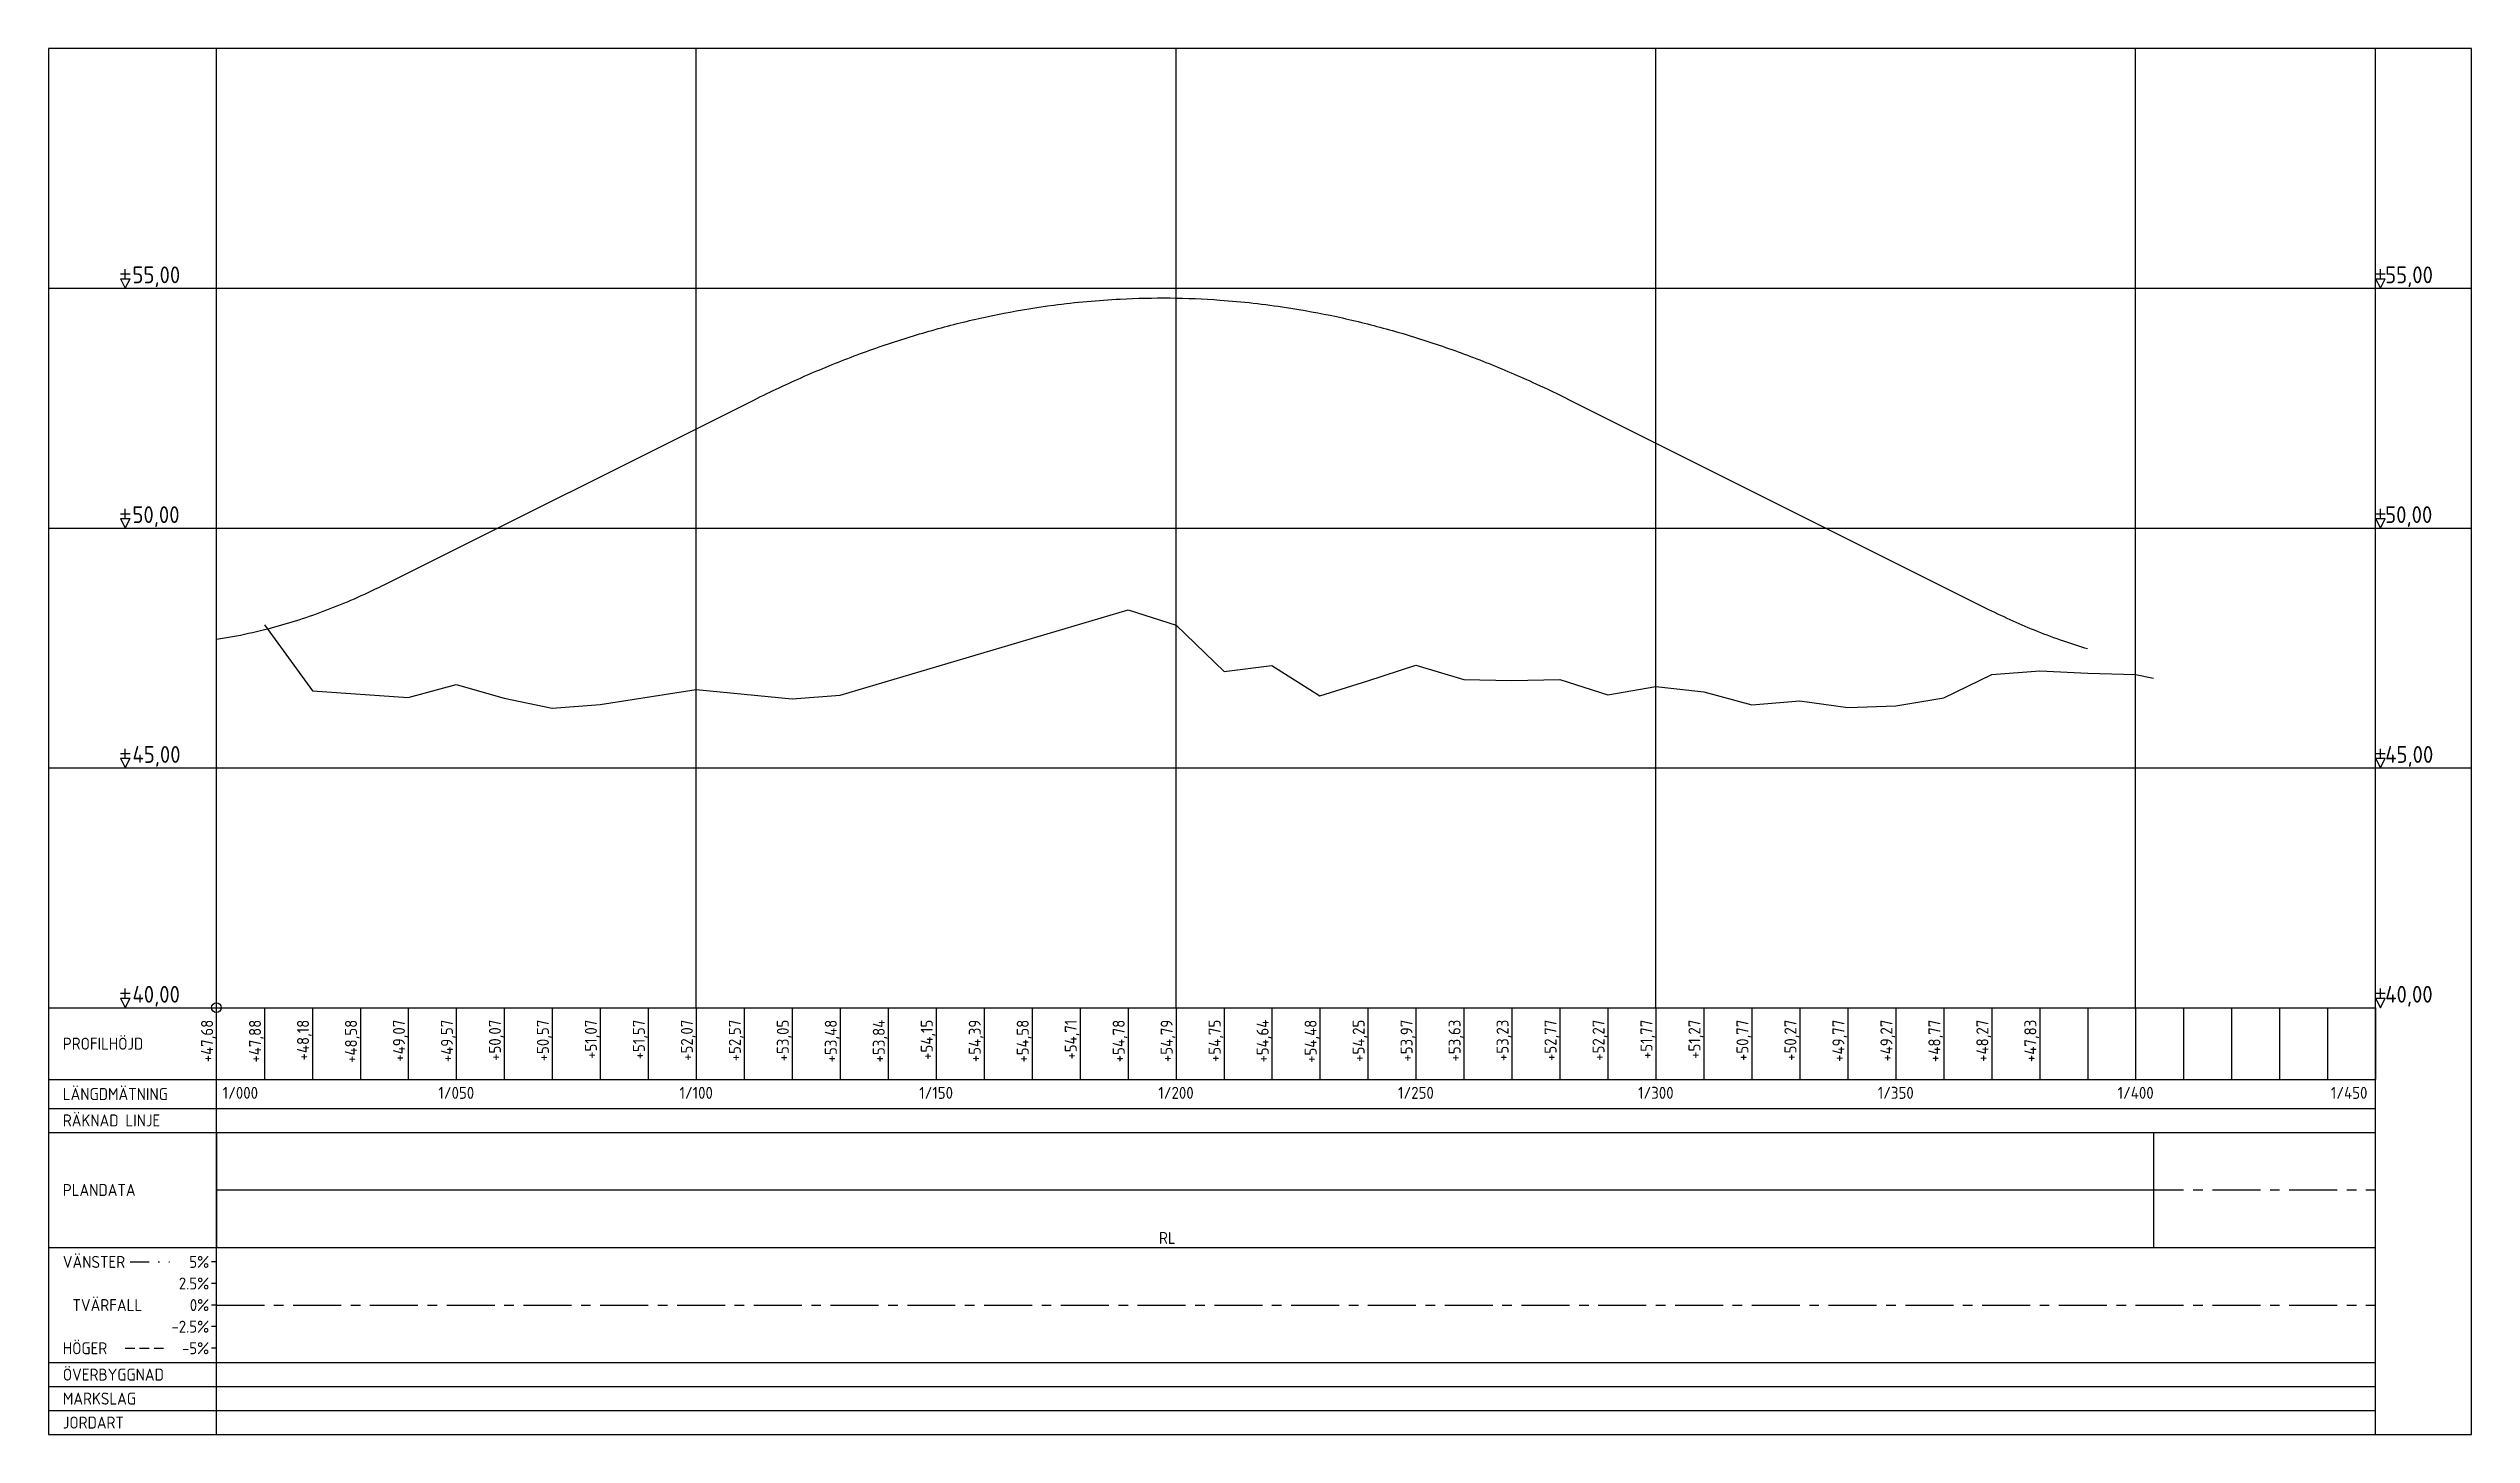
# Model space of a CAD drawing. Header units: metres. Extents: x 166122 to 177816, y 6220705 to 6231023.
# Drawn here: x 170892 to 171397, y 6224064 to 6224353 of the extents above; entities that cross this region are included whole.
import ezdxf
from ezdxf.enums import TextEntityAlignment as Align

# ---------------------------------------------------------------- set-up
doc = ezdxf.new("R2010")
doc.units = ezdxf.units.M
for name, pattern in [('CENTER', [16, 10, -2, 2, -2]), ('DASHED_2', [3, 2, -1]), ('DIVIDE', [10, 4, -2, 0, -2, 0, -2])]:
    doc.linetypes.add(name, pattern=pattern)
doc.layers.add('_NovapointLsNode', color=7, linetype='Continuous', plot=False)
for name, color, linetype in [('M-36-Formular', 8, 'Continuous'), ('M-36-Formular_CL', 1, 'CENTER'), ('M-36-Formular_Linje', 3, 'Continuous'), ('M-36-Formular_Text', 1, 'Continuous'), ('M-36-Plandata_CL', 3, 'Continuous'), ('M-36-Ram', 7, 'Continuous'), ('M-36-Skevning_H', 3, 'DIVIDE'), ('M-36-Skevning_V', 1, 'DASHED_2'), ('M-36-text', 1, 'Continuous'), ('M-36-Vertikalgeometri', 6, 'Continuous'), ('M-36_Skikt999', 4, 'Continuous')]:
    doc.layers.add(name, color=color, linetype=linetype)
doc.styles.add('P_ISO_25', font='iso.shx', dxfattribs={"height": 4})

msp = doc.modelspace()

# ---------------------------------------------------------------- texts
at = {"layer": 'M-36-Formular_Text', "style": 'P_ISO_25'}
for s, p in [('55,00', (170909.5, 6224303.15)), ('55,00', (171379, 6224303.15)), ('50,00', (170909.5, 6224253.15)), ('50,00', (171379, 6224253.15)), ('45,00', (170909.5, 6224203.15)), ('45,00', (171379, 6224203.15)), ('40,00', (170909.5, 6224153.15)), ('40,00', (171379, 6224153.15))]:
    msp.add_text(s, height=3.5, dxfattribs=at).set_placement(p, align=Align.BOTTOM_LEFT)
for s, p in [('RÄKNAD LINJE', (170895, 6224129.65)), ('PLANDATA', (170895, 6224115.15)), ('VÄNSTER', (170895, 6224100.15)), ('TVÄRFALL', (170897, 6224091.15)), ('HÖGER', (170895, 6224082.15)), ('ÖVERBYGGNAD', (170895, 6224076.65)), ('MARKSLAG', (170895, 6224071.65)), ('JORDART', (170895, 6224066.65))]:
    msp.add_text(s, height=2.5, dxfattribs=at).set_placement(p, align=Align.MIDDLE_LEFT)
for s, p in [('5%', (170925.5, 6224100.15)), ('2.5%', (170925.5, 6224095.65)), ('0%', (170925.5, 6224091.15)), ('-2.5%', (170925.5, 6224086.65)), ('-5%', (170925.5, 6224082.15))]:
    msp.add_text(s, height=2.5, dxfattribs=at).set_placement(p, align=Align.MIDDLE_RIGHT)
at = {"layer": 'M-36-text', "style": 'P_ISO_25'}
for s, p in [('+47,68', (170926.3, 6224150.65)), ('+47,88', (170936.3, 6224150.65)), ('+48,18', (170946.3, 6224150.65)), ('+48,58', (170956.3, 6224150.65)), ('+49,07', (170966.3, 6224150.65)), ('+49,57', (170976.3, 6224150.65)), ('+50,07', (170986.3, 6224150.65)), ('+50,57', (170996.3, 6224150.65)), ('+51,07', (171006.3, 6224150.65)), ('+51,57', (171016.3, 6224150.65)), ('+52,07', (171026.3, 6224150.65)), ('+52,57', (171036.3, 6224150.65)), ('+53,05', (171046.3, 6224150.65)), ('+53,48', (171056.3, 6224150.65)), ('+53,84', (171066.3, 6224150.65)), ('+54,15', (171076.3, 6224150.65)), ('+54,39', (171086.3, 6224150.65)), ('+54,58', (171096.3, 6224150.65)), ('+54,71', (171106.3, 6224150.65)), ('+54,78', (171116.3, 6224150.65)), ('+54,79', (171126.3, 6224150.65)), ('+54,75', (171136.3, 6224150.65)), ('+54,64', (171146.3, 6224150.65)), ('+54,48', (171156.3, 6224150.65)), ('+54,25', (171166.3, 6224150.65)), ('+53,97', (171176.3, 6224150.65)), ('+53,63', (171186.3, 6224150.65)), ('+53,23', (171196.3, 6224150.65)), ('+52,77', (171206.3, 6224150.65)), ('+52,27', (171216.3, 6224150.65)), ('+51,77', (171226.3, 6224150.65)), ('+51,27', (171236.3, 6224150.65)), ('+50,77', (171246.3, 6224150.65)), ('+50,27', (171256.3, 6224150.65)), ('+49,77', (171266.3, 6224150.65)), ('+49,27', (171276.3, 6224150.65)), ('+48,77', (171286.3, 6224150.65)), ('+48,27', (171296.3, 6224150.65)), ('+47,83', (171306.3, 6224150.65))]:
    msp.add_text(s, height=2.5, rotation=90.0117, dxfattribs=at).set_placement(p, align=Align.RIGHT)
for s, p in [('PROFILHÖJD', (170895, 6224145.65)), ('LÄNGDMÄTNING', (170895, 6224135.15))]:
    msp.add_text(s, height=2.5, dxfattribs=at).set_placement(p, align=Align.MIDDLE_LEFT)
for s, p in [('1/000', (170932, 6224134.15)), ('1/050', (170977, 6224134.15)), ('1/100', (171027, 6224134.15)), ('1/150', (171077, 6224134.15)), ('1/200', (171127, 6224134.15)), ('1/250', (171177, 6224134.15)), ('1/300', (171227, 6224134.15)), ('1/350', (171277, 6224134.15)), ('1/400', (171327, 6224134.15)), ('1/450', (171371.5, 6224134.15))]:
    msp.add_text(s, height=2.5, dxfattribs=at).set_placement(p, align=Align.CENTER)
msp.add_text('RL', height=2.5, dxfattribs=at).set_placement((171123.45, 6224103.9))

# ---------------------------------------------------------------- linework, layer by layer
at = {"layer": '_NovapointLsNode'}
msp.add_circle((170927, 6224153.15), 1, dxfattribs=at)
at = {"layer": 'M-36-Formular'}
for p, q in [((170927, 6224153.15), (170927, 6224353.15)), ((170927, 6224064.15), (170927, 6224353.15)), ((171027, 6224153.15), (171027, 6224353.15)), ((171127, 6224153.15), (171127, 6224353.15)), ((171227, 6224153.15), (171227, 6224353.15)), ((171327, 6224153.15), (171327, 6224353.15)), ((171377, 6224064.15), (171377, 6224353.15)), ((170892, 6224303.15), (171397, 6224303.15)), ((170892, 6224253.15), (171397, 6224253.15)), ((170892, 6224203.15), (171397, 6224203.15)), ((170892, 6224153.15), (171377, 6224153.15)), ((170937, 6224153.15), (170937, 6224138.15)), ((170947, 6224153.15), (170947, 6224138.15)), ((170957, 6224153.15), (170957, 6224138.15)), ((170967, 6224153.15), (170967, 6224138.15)), ((170977, 6224153.15), (170977, 6224138.15)), ((170987, 6224153.15), (170987, 6224138.15)), ((170997, 6224153.15), (170997, 6224138.15)), ((171007, 6224153.15), (171007, 6224138.15)), ((171017, 6224153.15), (171017, 6224138.15)), ((171027, 6224153.15), (171027, 6224138.15)), ((171037, 6224153.15), (171037, 6224138.15)), ((171047, 6224153.15), (171047, 6224138.15)), ((171057, 6224153.15), (171057, 6224138.15)), ((171067, 6224153.15), (171067, 6224138.15)), ((171077, 6224153.15), (171077, 6224138.15)), ((171087, 6224153.15), (171087, 6224138.15)), ((171097, 6224153.15), (171097, 6224138.15)), ((171107, 6224153.15), (171107, 6224138.15)), ((171117, 6224153.15), (171117, 6224138.15)), ((171127, 6224153.15), (171127, 6224138.15)), ((171137, 6224153.15), (171137, 6224138.15)), ((171147, 6224153.15), (171147, 6224138.15)), ((171157, 6224153.15), (171157, 6224138.15)), ((171167, 6224153.15), (171167, 6224138.15)), ((171177, 6224153.15), (171177, 6224138.15)), ((171187, 6224153.15), (171187, 6224138.15)), ((171197, 6224153.15), (171197, 6224138.15)), ((171207, 6224153.15), (171207, 6224138.15)), ((171217, 6224153.15), (171217, 6224138.15)), ((171227, 6224153.15), (171227, 6224138.15)), ((171237, 6224153.15), (171237, 6224138.15)), ((171247, 6224153.15), (171247, 6224138.15)), ((171257, 6224153.15), (171257, 6224138.15)), ((171267, 6224153.15), (171267, 6224138.15)), ((171277, 6224153.15), (171277, 6224138.15)), ((171287, 6224153.15), (171287, 6224138.15)), ((171297, 6224153.15), (171297, 6224138.15)), ((171307, 6224153.15), (171307, 6224138.15)), ((171317, 6224153.15), (171317, 6224138.15)), ((171327, 6224153.15), (171327, 6224138.15)), ((171337, 6224153.15), (171337, 6224138.15)), ((171347, 6224153.15), (171347, 6224138.15)), ((171357, 6224153.15), (171357, 6224138.15)), ((171367, 6224153.15), (171367, 6224138.15)), ((171377, 6224153.15), (171377, 6224138.15)), ((170892, 6224138.15), (171377, 6224138.15)), ((170892, 6224132.15), (171377, 6224132.15)), ((170892, 6224127.15), (171377, 6224127.15)), ((170892, 6224103.15), (171377, 6224103.15)), ((170892, 6224079.15), (171377, 6224079.15)), ((170892, 6224074.15), (171377, 6224074.15)), ((170892, 6224069.15), (171377, 6224069.15))]:
    msp.add_line(p, q, dxfattribs=at)
at = {"layer": 'M-36-Formular_CL'}
for p, q in [((170927, 6224115.15), (171377, 6224115.15)), ((170927, 6224100.15), (170926, 6224100.15)), ((170927, 6224095.65), (170926, 6224095.65)), ((170927, 6224091.15), (170926, 6224091.15)), ((170927, 6224091.15), (171377, 6224091.15)), ((170927, 6224086.65), (170926, 6224086.65)), ((170927, 6224082.15), (170926, 6224082.15))]:
    msp.add_line(p, q, dxfattribs=at)
at = {"layer": 'M-36-Formular_Linje'}
for p, q in [((170927, 6224127.15), (170927, 6224103.15)), ((171330.75, 6224127.15), (171330.75, 6224103.15))]:
    msp.add_line(p, q, dxfattribs=at)
at = {"layer": 'M-36-Formular_Text'}
for p, q in [((170908, 6224305.15), (170908, 6224307.15)), ((171378, 6224305.15), (171378, 6224307.15)), ((170907, 6224306.15), (170909, 6224306.15)), ((170907, 6224305.15), (170909, 6224305.15)), ((170907, 6224305.15), (170908, 6224303.15)), ((170908, 6224303.15), (170909, 6224305.15)), ((171377, 6224306.15), (171379, 6224306.15)), ((171377, 6224305.15), (171379, 6224305.15)), ((171377, 6224305.15), (171378, 6224303.15)), ((171378, 6224303.15), (171379, 6224305.15)), ((170908, 6224255.15), (170908, 6224257.15)), ((171378, 6224255.15), (171378, 6224257.15)), ((170907, 6224256.15), (170909, 6224256.15)), ((170907, 6224255.15), (170909, 6224255.15)), ((170907, 6224255.15), (170908, 6224253.15)), ((170908, 6224253.15), (170909, 6224255.15)), ((171377, 6224256.15), (171379, 6224256.15)), ((171377, 6224255.15), (171379, 6224255.15)), ((171377, 6224255.15), (171378, 6224253.15)), ((171378, 6224253.15), (171379, 6224255.15)), ((170907, 6224206.15), (170909, 6224206.15)), ((170908, 6224205.15), (170908, 6224207.15)), ((171377, 6224206.15), (171379, 6224206.15)), ((171378, 6224205.15), (171378, 6224207.15)), ((170907, 6224205.15), (170909, 6224205.15)), ((170907, 6224205.15), (170908, 6224203.15)), ((170908, 6224203.15), (170909, 6224205.15)), ((171377, 6224205.15), (171379, 6224205.15)), ((171377, 6224205.15), (171378, 6224203.15)), ((171378, 6224203.15), (171379, 6224205.15)), ((170907, 6224156.15), (170909, 6224156.15)), ((170908, 6224155.15), (170908, 6224157.15)), ((171377, 6224156.15), (171379, 6224156.15)), ((171378, 6224155.15), (171378, 6224157.15)), ((170907, 6224155.15), (170909, 6224155.15)), ((170907, 6224155.15), (170908, 6224153.15)), ((170908, 6224153.15), (170909, 6224155.15)), ((171377, 6224155.15), (171379, 6224155.15)), ((171377, 6224155.15), (171378, 6224153.15)), ((171378, 6224153.15), (171379, 6224155.15))]:
    msp.add_line(p, q, dxfattribs=at)
at = {"layer": 'M-36-Plandata_CL'}
msp.add_lwpolyline([(170927, 6224115.15), (171330.75, 6224115.15)], dxfattribs=at)
at = {"layer": 'M-36-Ram'}
msp.add_lwpolyline([(170892, 6224064.15), (171397, 6224064.15), (171397, 6224353.15), (170892, 6224353.15)], close=True, dxfattribs=at)
at = {"layer": 'M-36-Skevning_H'}
msp.add_line((170909, 6224100.15), (170919, 6224100.15), dxfattribs=at)
at = {"layer": 'M-36-Skevning_V'}
msp.add_line((170908, 6224082.15), (170917, 6224082.15), dxfattribs=at)
at = {"layer": 'M-36-Vertikalgeometri'}
msp.add_lwpolyline([(170927, 6224229.98, 0.008154), (170930.33, 6224230.53, 0.015682), (170937.04, 6224231.99, 0.012876), (170942.79, 6224233.59, 0.012274), (170948.55, 6224235.53, 0.011619), (170954.3, 6224237.8, 0.01093), (170960.05, 6224240.4, 0.003487), (170961.97, 6224241.34), (171039.13, 6224279.92, -0.011391), (171049.53, 6224284.8, -0.012175), (171059.92, 6224289.04, -0.012925), (171070.32, 6224292.64, -0.013614), (171080.71, 6224295.61, -0.014217), (171091.11, 6224297.94, -0.014705), (171101.5, 6224299.64, -0.020132), (171115.36, 6224300.91, -0.03057), (171136.15, 6224300.7, -0.020009), (171150.01, 6224299.14, -0.014556), (171160.41, 6224297.24, -0.014027), (171170.8, 6224294.69, -0.013393), (171181.2, 6224291.51, -0.01268), (171191.6, 6224287.7, -0.011916), (171201.99, 6224283.24, -0.007506), (171208.92, 6224279.92), (171296.35, 6224236.21, 0.00936), (171301.4, 6224233.81, 0.009899), (171306.46, 6224231.66, 0.011313), (171311.93, 6224229.63, 0.010957), (171316.99, 6224228.02), (171316.99, 6224228.02)], format="xyb", dxfattribs=at)
at = {"layer": 'M-36_Skikt999', "flags": 128}
msp.add_lwpolyline([(170937, 6224232.99), (170947, 6224219.23), (170967, 6224217.82), (170977, 6224220.56), (170987, 6224217.71), (170997, 6224215.6), (171007, 6224216.4), (171027, 6224219.48), (171047, 6224217.54), (171057, 6224218.3), (171117, 6224236.13), (171127, 6224232.93), (171137, 6224223.23), (171147, 6224224.5), (171157, 6224218.18), (171167, 6224221.29), (171177, 6224224.57), (171187, 6224221.6), (171197, 6224221.4), (171207, 6224221.61), (171217, 6224218.41), (171227, 6224220.15), (171237, 6224218.98), (171247, 6224216.33), (171257, 6224217.13), (171267, 6224215.75), (171277, 6224216.09), (171287, 6224217.79), (171297, 6224222.62), (171307, 6224223.42), (171317, 6224222.88), (171327, 6224222.6), (171330.75, 6224221.84)], dxfattribs=at)

msp.set_redraw_order([(e.dxf.handle, doc.entitydb.next_handle()) for e in msp.query("TEXT MTEXT ATTDEF DIMENSION ARC_DIMENSION")])  # texts and dimensions are drawn at this point

doc.saveas('drawing.dxf')
